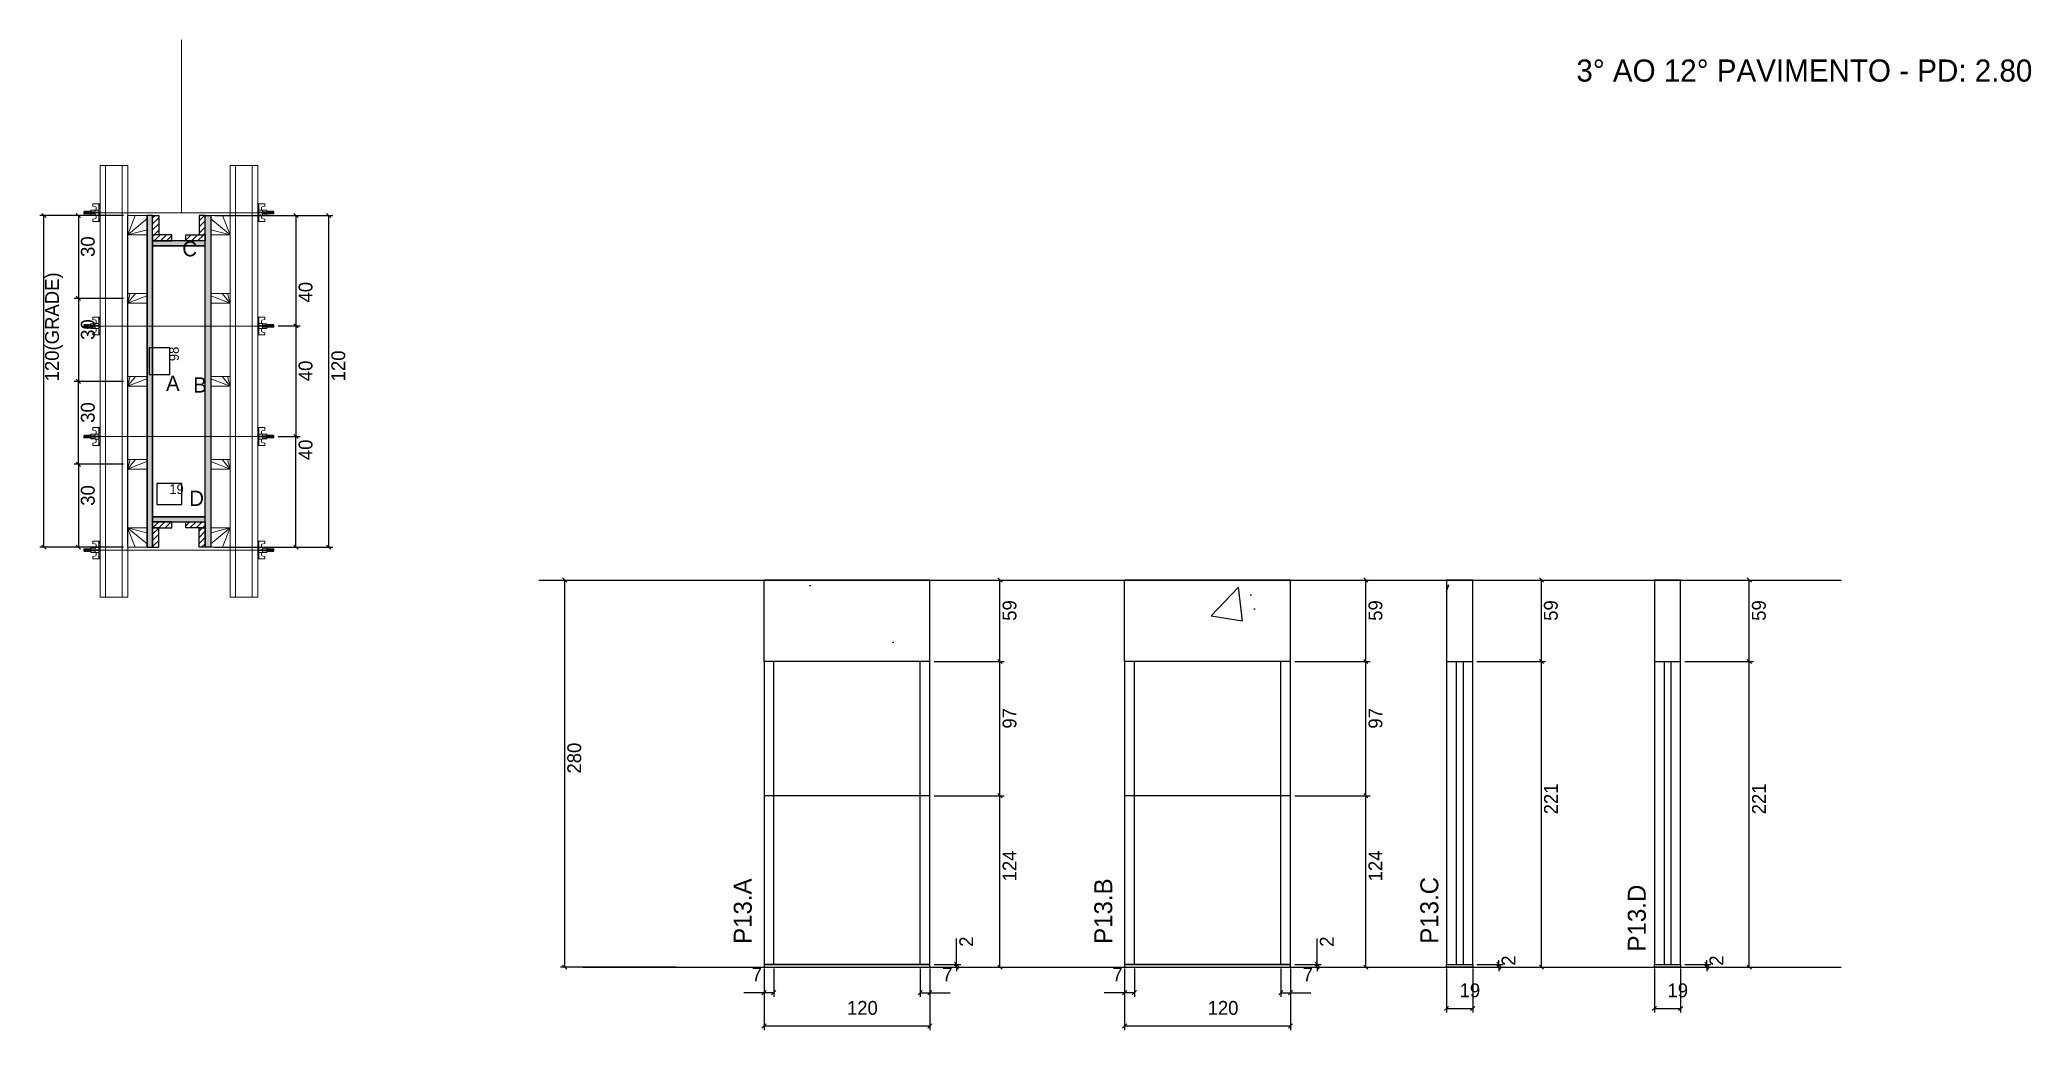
# Model space of a CAD drawing. Header units: metres. Extents: x 4243 to 5683, y 8626 to 9343.
import ezdxf

# ---------------------------------------------------------------- set-up
doc = ezdxf.new("R2010")
doc.units = ezdxf.units.M
for name, color, linetype in [('CHAPA', 7, 'Continuous'), ('COTA', 7, 'Continuous'), ('Hachura', 7, 'Continuous'), ('Madeira', 7, 'Continuous'), ('NIVEL 2° PAV.', 7, 'Continuous'), ('NOMENCLATURA', 7, 'Continuous'), ('Nível', 7, 'Continuous'), ('Painéis', 7, 'Continuous'), ('Perfil Metálico', 7, 'Continuous'), ('SARR_2.2x7', 7, 'Continuous'), ('SARRAFO', 7, 'Continuous'), ('Texto Seção', 7, 'Continuous'), ('TEXTO_GERAL', 7, 'Continuous')]:
    doc.layers.add(name, color=color, linetype=linetype)

msp = doc.modelspace()

# ---------------------------------------------------------------- texts
at = {"layer": 'COTA', "color": 241, "lineweight": 25}
for s, p in [('30', (4282.3, 9185.5)), ('120(GRADE)', (4256.4, 9095.5)), ('40', (4439.8, 9152.5)), ('30', (4282.3, 9125.5)), ('40', (4439.8, 9095.6)), ('120', (4463.5, 9095.5)), ('30', (4282.3, 9065.5)), ('40', (4439.8, 9038.5)), ('30', (4282.3, 9005.5))]:
    msp.add_text(s, height=10, rotation=90, dxfattribs=at).set_placement(p)
at = {"layer": 'COTA', "color": 1, "lineweight": 25}
msp.add_text('98', height=7, rotation=90, dxfattribs=at).set_placement((4343.1, 9110.1))
msp.add_text('19', height=7, dxfattribs=at).set_placement((4336.3, 9014))
at = {"layer": 'COTA', "color": 240, "lineweight": 25}
for s, p in [('59', (4949.1, 8922.3)), ('59', (5213.8, 8922.3)), ('59', (5340.7, 8922.3)), ('59', (5491.2, 8922.3)), ('97', (4949.1, 8844.3)), ('97', (5213.8, 8844.3)), ('221', (5340.8, 8782.3)), ('221', (5491.3, 8782.3)), ('124', (4949.1, 8733.8)), ('124', (5213.8, 8733.8)), ('2', (4917.8, 8686.5)), ('2', (5178.6, 8686.5)), ('2', (5310.1, 8672.8)), ('2', (5460.5, 8672.8))]:
    msp.add_text(s, height=10, rotation=90, dxfattribs=at).set_placement(p)
for s, p in [('7', (4757.6, 8661.4)), ('7', (4895.4, 8661.4)), ('7', (5018.5, 8661.4)), ('7', (5156.2, 8661.4)), ('19', (5269.7, 8650)), ('19', (5420.1, 8650)), ('120', (4826.5, 8637.3)), ('120', (5087.4, 8637.3))]:
    msp.add_text(s, height=10, dxfattribs=at).set_placement(p)
at = {"layer": 'NIVEL 2° PAV.', "color": 240, "lineweight": 25}
msp.add_text('280', height=10, rotation=90, dxfattribs=at).set_placement((4634.2, 8811.8))
at = {"layer": 'NOMENCLATURA', "color": 2, "lineweight": 25}
msp.add_text('3° AO 12° PAVIMENTO - PD: 2.80', height=16, dxfattribs=at).set_placement((5354.2, 9312.3))
at = {"layer": 'Texto Seção', "color": 7, "lineweight": 15}
for s, p in [('P13.A', (4757.6, 8688.6)), ('P13.B', (5018.4, 8688.6)), ('P13.C', (5254.3, 8688.7)), ('P13.D', (5404.4, 8683.1))]:
    msp.add_text(s, height=13, rotation=90, dxfattribs=at).set_placement(p)
at = {"layer": 'TEXTO_GERAL', "color": 7, "lineweight": 25}
for s, p in [('C', (4345.7, 9185.9)), ('A', (4333.9, 9088.6)), ('B', (4353.6, 9087.4)), ('D', (4350.7, 9005.4))]:
    msp.add_text(s, height=11, dxfattribs=at).set_placement(p)

# ---------------------------------------------------------------- hatches: boundary and pattern name
at = {"layer": 'COTA'}
h = msp.add_hatch(dxfattribs=at)
h.set_pattern_fill('AR-CONC')
h.paths.add_polyline_path([(4766.5, 8951.8), (4766.5, 8892.8), (4886.5, 8892.8), (4886.5, 8951.8), (4766.5, 8951.8)])
h = msp.add_hatch(dxfattribs=at)
h.set_pattern_fill('AR-CONC')
h.paths.add_polyline_path([(5027.4, 8951.8), (5027.4, 8892.8), (5147.4, 8892.8), (5147.4, 8951.8), (5027.4, 8951.8)])
h = msp.add_hatch(dxfattribs=at)
h.set_pattern_fill('AR-CONC')
h.paths.add_polyline_path([(5279.2, 8892.8), (5279.2, 8951.8), (5260.2, 8951.8), (5260.2, 8892.8), (5279.2, 8892.8)])
h = msp.add_hatch(dxfattribs=at)
h.set_pattern_fill('AR-CONC')
h.paths.add_polyline_path([(5429.6, 8892.8), (5429.6, 8951.8), (5410.6, 8951.8), (5410.6, 8892.8), (5429.6, 8892.8)])
at = {"layer": 'Hachura'}
h = msp.add_hatch(color=7, dxfattribs=at)
h.dxf.hatch_style = 1
h.paths.add_polyline_path([(4324.2, 9215.5), (4320.2, 9215.5), (4320.2, 8975.5), (4324.2, 8975.5), (4324.2, 9215.5)])
h = msp.add_hatch(color=7, dxfattribs=at)
h.dxf.hatch_style = 1
h.paths.add_polyline_path([(4324.2, 9215.5), (4320.2, 9215.5), (4320.2, 8975.5), (4324.2, 8975.5), (4324.2, 9215.5)])
h = msp.add_hatch(dxfattribs=at)
h.set_pattern_fill('ANSI31')
h.paths.add_polyline_path([(4324.2, 9201.5), (4328.6, 9201.5), (4328.6, 9215.5), (4324.2, 9215.5), (4324.2, 9201.5)])
h = msp.add_hatch(dxfattribs=at)
h.set_pattern_fill('ANSI31')
h.paths.add_polyline_path([(4362.2, 9201.5), (4357.8, 9201.5), (4357.8, 9215.5), (4362.2, 9215.5), (4362.2, 9201.5)])
h = msp.add_hatch(color=7, dxfattribs=at)
h.dxf.hatch_style = 1
h.paths.add_polyline_path([(4362.2, 9215.5), (4366.2, 9215.5), (4366.2, 8975.5), (4362.2, 8975.5), (4362.2, 9215.5)])
h = msp.add_hatch(color=7, dxfattribs=at)
h.dxf.hatch_style = 1
h.paths.add_polyline_path([(4362.2, 9215.5), (4366.2, 9215.5), (4366.2, 8975.5), (4362.2, 8975.5), (4362.2, 9215.5)])
h = msp.add_hatch(dxfattribs=at)
h.set_pattern_fill('ANSI31')
h.paths.add_polyline_path([(4324.2, 9197.1), (4324.2, 9201.5), (4338.2, 9201.5), (4338.2, 9197.1), (4324.2, 9197.1)])
h = msp.add_hatch(color=7, dxfattribs=at)
h.dxf.hatch_style = 1
h.paths.add_polyline_path([(4362.2, 9193.5), (4362.2, 9197.1), (4324.2, 9197.1), (4324.2, 9193.5), (4362.2, 9193.5)])
h = msp.add_hatch(color=7, dxfattribs=at)
h.dxf.hatch_style = 1
h.paths.add_polyline_path([(4362.2, 9193.5), (4362.2, 9197.1), (4324.2, 9197.1), (4324.2, 9193.5), (4362.2, 9193.5)])
h = msp.add_hatch(dxfattribs=at)
h.set_pattern_fill('ANSI31')
h.paths.add_polyline_path([(4362.2, 9197.1), (4362.2, 9201.5), (4348.2, 9201.5), (4348.2, 9197.1), (4362.2, 9197.1)])
h = msp.add_hatch(color=7, dxfattribs=at)
h.dxf.hatch_style = 1
h.paths.add_polyline_path([(4362.2, 8993.9), (4362.2, 8997.5), (4324.2, 8997.5), (4324.2, 8993.9), (4362.2, 8993.9)])
h = msp.add_hatch(color=7, dxfattribs=at)
h.dxf.hatch_style = 1
h.paths.add_polyline_path([(4362.2, 8993.9), (4362.2, 8997.5), (4324.2, 8997.5), (4324.2, 8993.9), (4362.2, 8993.9)])
h = msp.add_hatch(dxfattribs=at)
h.set_pattern_fill('ANSI31')
h.paths.add_polyline_path([(4324.2, 8989.5), (4324.2, 8993.9), (4338.2, 8993.9), (4338.2, 8989.5), (4324.2, 8989.5)])
h = msp.add_hatch(dxfattribs=at)
h.set_pattern_fill('ANSI31')
h.paths.add_polyline_path([(4324.2, 8989.5), (4328.6, 8989.5), (4328.6, 8975.5), (4324.2, 8975.5), (4324.2, 8989.5)])
h = msp.add_hatch(dxfattribs=at)
h.set_pattern_fill('ANSI31')
h.paths.add_polyline_path([(4362.2, 8989.5), (4362.2, 8993.9), (4348.2, 8993.9), (4348.2, 8989.5), (4362.2, 8989.5)])
h = msp.add_hatch(dxfattribs=at)
h.set_pattern_fill('ANSI31')
h.paths.add_polyline_path([(4362.2, 8989.5), (4357.8, 8989.5), (4357.8, 8975.5), (4362.2, 8975.5), (4362.2, 8989.5)])

# ---------------------------------------------------------------- linework, layer by layer
at = {"layer": 'CHAPA', "color": 1, "lineweight": 25}
for points in [[(4324.2, 9215.5), (4320.2, 9215.5), (4320.2, 8975.5), (4324.2, 8975.5)], [(4324.2, 9215.5), (4320.2, 9215.5), (4320.2, 8975.5), (4324.2, 8975.5)], [(4362.2, 9215.5), (4366.2, 9215.5), (4366.2, 8975.5), (4362.2, 8975.5)], [(4362.2, 9215.5), (4366.2, 9215.5), (4366.2, 8975.5), (4362.2, 8975.5)], [(4362.2, 9193.5), (4362.2, 9197.1), (4324.2, 9197.1), (4324.2, 9193.5)], [(4362.2, 9193.5), (4362.2, 9197.1), (4324.2, 9197.1), (4324.2, 9193.5)], [(4362.2, 8993.9), (4362.2, 8997.5), (4324.2, 8997.5), (4324.2, 8993.9)], [(4362.2, 8993.9), (4362.2, 8997.5), (4324.2, 8997.5), (4324.2, 8993.9)]]:
    msp.add_lwpolyline(points, close=True, dxfattribs=at)
at = {"layer": 'COTA', "color": 241, "lineweight": 25}
for p, q in [((4303.2, 9215.5), (4242.6, 9215.5)), ((4245.6, 8975.5), (4245.6, 9215.5)), ((4303.1, 9215.5), (4267.5, 9215.5)), ((4270.5, 9215.5), (4270.5, 9155.5)), ((4369.2, 9215.5), (4454.6, 9215.5)), ((4403.2, 9215.5), (4430.9, 9215.5)), ((4427.9, 9215.5), (4427.9, 9135.6)), ((4451.6, 8975.5), (4451.6, 9215.5)), ((4303.1, 9155.5), (4267.5, 9155.5)), ((4303.1, 9155.5), (4267.5, 9155.5)), ((4270.5, 9155.5), (4270.5, 9095.5)), ((4415, 9135.6), (4430.9, 9135.6)), ((4415, 9135.6), (4430.9, 9135.6)), ((4427.9, 9135.6), (4427.9, 9055.6)), ((4303.1, 9095.5), (4267.5, 9095.5)), ((4303.1, 9095.5), (4267.5, 9095.5)), ((4270.5, 9035.5), (4270.5, 9095.5)), ((4415, 9055.6), (4430.9, 9055.6)), ((4415, 9055.6), (4430.9, 9055.6)), ((4427.9, 8975.5), (4427.9, 9055.6)), ((4303.1, 9035.5), (4267.5, 9035.5)), ((4303.1, 9035.5), (4267.5, 9035.5)), ((4270.5, 9035.5), (4270.5, 8975.5)), ((4303.2, 8975.5), (4242.6, 8975.5)), ((4303.1, 8975.5), (4267.5, 8975.5)), ((4369.2, 8975.5), (4454.6, 8975.5)), ((4403.2, 8975.5), (4430.9, 8975.5)), ((4886.5, 8951.8), (4766.5, 8951.8)), ((4766.5, 8892.8), (4766.5, 8951.8)), ((4886.5, 8892.8), (4886.5, 8951.8)), ((5147.4, 8951.8), (5027.4, 8951.8)), ((5027.4, 8892.8), (5027.4, 8951.8)), ((5147.4, 8892.8), (5147.4, 8951.8))]:
    msp.add_line(p, q, dxfattribs=at)
at = {"layer": 'COTA', "color": 0, "lineweight": 25}
for p, q in [((4247.1, 9214), (4244.1, 9217)), ((4272, 9214), (4269, 9217)), ((4429.4, 9214), (4426.4, 9217)), ((4453.1, 9214), (4450.1, 9217)), ((4269, 9157), (4272, 9154)), ((4272, 9154), (4269, 9157)), ((4426.4, 9137.1), (4429.4, 9134.1)), ((4429.4, 9134.1), (4426.4, 9137.1)), ((4269, 9097), (4272, 9094)), ((4272, 9094), (4269, 9097)), ((4429.4, 9054.1), (4426.4, 9057.1)), ((4426.4, 9057.1), (4429.4, 9054.1)), ((4272, 9034), (4269, 9037)), ((4269, 9037), (4272, 9034)), ((4244.1, 8977), (4247.1, 8974)), ((4269, 8977), (4272, 8974)), ((4426.4, 8977), (4429.4, 8974)), ((4450.1, 8977), (4453.1, 8974)), ((4938.7, 8950.3), (4935.7, 8953.3)), ((5203.4, 8950.3), (5200.4, 8953.3)), ((5330.4, 8950.3), (5327.4, 8953.3)), ((5480.8, 8950.3), (5477.8, 8953.3)), ((4938.7, 8891.3), (4935.7, 8894.3)), ((4935.7, 8894.3), (4938.7, 8891.3)), ((5203.4, 8891.3), (5200.4, 8894.3)), ((5200.4, 8894.3), (5203.4, 8891.3)), ((5327.4, 8894.3), (5330.4, 8891.3)), ((5330.4, 8891.3), (5327.4, 8894.3)), ((5477.8, 8894.3), (5480.8, 8891.3)), ((5480.8, 8891.3), (5477.8, 8894.3)), ((4938.7, 8794.3), (4935.7, 8797.3)), ((4935.7, 8797.3), (4938.7, 8794.3)), ((5203.4, 8794.3), (5200.4, 8797.3)), ((5200.4, 8797.3), (5203.4, 8794.3)), ((4904.3, 8675.3), (4907.3, 8672.3)), ((4907.3, 8670.3), (4904.3, 8673.3)), ((4935.7, 8673.3), (4938.7, 8670.3)), ((5165.1, 8675.3), (5168.1, 8672.3)), ((5168.1, 8670.3), (5165.1, 8673.3)), ((5200.4, 8673.3), (5203.4, 8670.3)), ((5296.6, 8675.3), (5299.6, 8672.3)), ((5299.6, 8670.3), (5296.6, 8673.3)), ((5327.4, 8673.3), (5330.4, 8670.3)), ((5447, 8675.3), (5450, 8672.3)), ((5450, 8670.3), (5447, 8673.3)), ((5477.8, 8673.3), (5480.8, 8670.3)), ((4768, 8654.8), (4765, 8651.8)), ((4772, 8651.8), (4775, 8654.8)), ((4881, 8654.8), (4878, 8651.8)), ((4885, 8651.8), (4888, 8654.8)), ((5028.9, 8654.8), (5025.9, 8651.8)), ((5032.9, 8651.8), (5035.9, 8654.8)), ((5141.9, 8654.8), (5138.9, 8651.8)), ((5145.9, 8651.8), (5148.9, 8654.8)), ((4768, 8630.7), (4765, 8627.7)), ((4885, 8627.7), (4888, 8630.7)), ((5028.9, 8630.7), (5025.9, 8627.7)), ((5145.9, 8627.7), (5148.9, 8630.7)), ((5261.7, 8643.4), (5258.7, 8640.4)), ((5277.7, 8640.4), (5280.7, 8643.4)), ((5412.1, 8643.4), (5409.1, 8640.4)), ((5428.1, 8640.4), (5431.1, 8643.4))]:
    msp.add_line(p, q, dxfattribs=at)
at = {"layer": 'COTA', "color": 180, "lineweight": 25}
for p, q in [((4336.6, 9119.7), (4321.6, 9119.7)), ((4321.6, 9119.7), (4321.6, 9100.4)), ((4336.6, 9100.4), (4336.6, 9119.7)), ((4321.6, 9100.4), (4336.6, 9100.4)), ((4345.3, 9021.5), (4327.3, 9021.5)), ((4327.3, 9021.5), (4327.3, 9006.5)), ((4345.3, 9006.5), (4345.3, 9021.5)), ((4327.3, 9006.5), (4345.3, 9006.5))]:
    msp.add_line(p, q, dxfattribs=at)
at = {"layer": 'COTA', "color": 4, "lineweight": 25}
for p, q in [((4889.5, 8951.8), (4940.2, 8951.8)), ((4937.2, 8892.8), (4937.2, 8951.8)), ((5150.4, 8951.8), (5204.9, 8951.8)), ((5201.9, 8892.8), (5201.9, 8951.8)), ((5282.2, 8951.8), (5331.9, 8951.8)), ((5328.9, 8892.8), (5328.9, 8951.8)), ((5432.6, 8951.8), (5482.3, 8951.8)), ((5479.3, 8892.8), (5479.3, 8951.8)), ((4889.5, 8892.8), (4940.2, 8892.8)), ((4889.5, 8892.8), (4940.2, 8892.8)), ((4937.2, 8795.8), (4937.2, 8892.8)), ((5150.4, 8892.8), (5204.9, 8892.8)), ((5150.4, 8892.8), (5204.9, 8892.8)), ((5201.9, 8795.8), (5201.9, 8892.8)), ((5282.2, 8892.8), (5331.9, 8892.8)), ((5282.2, 8892.8), (5331.9, 8892.8)), ((5328.9, 8671.8), (5328.9, 8892.8)), ((5432.6, 8892.8), (5482.3, 8892.8)), ((5432.6, 8892.8), (5482.3, 8892.8)), ((5479.3, 8671.8), (5479.3, 8892.8)), ((4889.5, 8795.8), (4940.2, 8795.8)), ((4889.5, 8795.8), (4940.2, 8795.8)), ((4937.2, 8671.8), (4937.2, 8795.8)), ((5150.4, 8795.8), (5204.9, 8795.8)), ((5150.4, 8795.8), (5204.9, 8795.8)), ((5201.9, 8671.8), (5201.9, 8795.8)), ((4905.8, 8673.8), (4905.8, 8692.6)), ((5166.6, 8673.8), (5166.6, 8692.6)), ((4889.5, 8673.8), (4908.8, 8673.8)), ((4905.8, 8671.8), (4905.8, 8673.8)), ((5150.4, 8673.8), (5169.6, 8673.8)), ((5166.6, 8671.8), (5166.6, 8673.8)), ((5282.2, 8673.8), (5301.1, 8673.8)), ((5298.1, 8673.8), (5298.1, 8676.8)), ((5298.1, 8671.8), (5298.1, 8673.8)), ((5432.6, 8673.8), (5451.5, 8673.8)), ((5448.5, 8673.8), (5448.5, 8676.8)), ((5448.5, 8671.8), (5448.5, 8673.8)), ((4766.5, 8670.8), (4766.5, 8626.2)), ((4766.5, 8668.8), (4766.5, 8650.3)), ((4773.5, 8670.8), (4773.5, 8650.3)), ((4879.5, 8670.8), (4879.5, 8650.3)), ((4886.5, 8670.8), (4886.5, 8626.2)), ((4886.5, 8668.8), (4886.5, 8650.3)), ((4889.5, 8671.8), (4908.8, 8671.8)), ((4889.5, 8671.8), (4940.2, 8671.8)), ((4905.8, 8671.8), (4905.8, 8668.8)), ((5027.4, 8670.8), (5027.4, 8626.2)), ((5027.4, 8668.8), (5027.4, 8650.3)), ((5034.4, 8670.8), (5034.4, 8650.3)), ((5140.4, 8670.8), (5140.4, 8650.3)), ((5147.4, 8670.8), (5147.4, 8626.2)), ((5147.4, 8668.8), (5147.4, 8650.3)), ((5150.4, 8671.8), (5169.6, 8671.8)), ((5150.4, 8671.8), (5204.9, 8671.8)), ((5166.6, 8671.8), (5166.6, 8668.8)), ((5260.2, 8670.8), (5260.2, 8638.9)), ((5279.2, 8670.8), (5279.2, 8638.9)), ((5282.2, 8671.8), (5301.1, 8671.8)), ((5282.2, 8671.8), (5331.9, 8671.8)), ((5298.1, 8671.8), (5298.1, 8668.8)), ((5410.6, 8670.8), (5410.6, 8638.9)), ((5429.6, 8670.8), (5429.6, 8638.9)), ((5432.6, 8671.8), (5451.5, 8671.8)), ((5432.6, 8671.8), (5482.3, 8671.8)), ((5448.5, 8671.8), (5448.5, 8668.8)), ((4766.5, 8653.3), (4751.8, 8653.3)), ((4773.5, 8653.3), (4766.5, 8653.3)), ((4879.5, 8653.3), (4886.5, 8653.3)), ((4886.5, 8653.3), (4901.2, 8653.3)), ((5027.4, 8653.3), (5012.6, 8653.3)), ((5034.4, 8653.3), (5027.4, 8653.3)), ((5140.4, 8653.3), (5147.4, 8653.3)), ((5147.4, 8653.3), (5162.1, 8653.3)), ((5260.2, 8641.9), (5279.2, 8641.9)), ((5410.6, 8641.9), (5429.6, 8641.9)), ((4886.5, 8629.2), (4766.5, 8629.2)), ((5147.4, 8629.2), (5027.4, 8629.2))]:
    msp.add_line(p, q, dxfattribs=at)
at = {"layer": 'COTA', "color": 241, "lineweight": 25}
for points in [[(5279.2, 8892.8), (5279.2, 8951.8), (5260.2, 8951.8), (5260.2, 8892.8)], [(5429.6, 8892.8), (5429.6, 8951.8), (5410.6, 8951.8), (5410.6, 8892.8)]]:
    msp.add_lwpolyline(points, dxfattribs=at)
at = {"layer": 'Hachura', "color": 0, "lineweight": 9}
for p, q in [((4286.2, 9224), (4281, 9224)), ((4281, 9224), (4281, 9222.3)), ((4281, 9222.3), (4283.2, 9221.7)), ((4283.4, 9221.4), (4283.4, 9219.4)), ((4285.2, 9223.8), (4286.2, 9223.8)), ((4285.2, 9223.6), (4286.2, 9223.6)), ((4285.2, 9223.3), (4286.2, 9223.3)), ((4285.2, 9222.8), (4286.2, 9222.8)), ((4285.2, 9222), (4286.2, 9222)), ((4285.2, 9220.6), (4286.2, 9220.6)), ((4285.3, 9224), (4285.3, 9211.1)), ((4285.3, 9224), (4285.3, 9218.8)), ((4286.2, 9211.1), (4286.2, 9224)), ((4400.2, 9211.1), (4400.2, 9224)), ((4400.2, 9224), (4405.3, 9224)), ((4401.1, 9223.8), (4400.2, 9223.8)), ((4401.1, 9223.6), (4400.2, 9223.6)), ((4401.1, 9223.3), (4400.2, 9223.3)), ((4401.1, 9222.8), (4400.2, 9222.8)), ((4401.1, 9222), (4400.2, 9222)), ((4401.1, 9220.6), (4400.2, 9220.6)), ((4401.1, 9224), (4401.1, 9211.1)), ((4401.1, 9224), (4401.1, 9218.8)), ((4402.9, 9221.4), (4402.9, 9219.4)), ((4405.3, 9222.3), (4403.1, 9221.7)), ((4405.3, 9224), (4405.3, 9222.3)), ((4274.7, 9218.5), (4274.4, 9218.2)), ((4274.4, 9218.2), (4274.4, 9216.9)), ((4274.7, 9216.6), (4274.4, 9216.9)), ((4275, 9218.5), (4274.7, 9218.5)), ((4274.7, 9216.6), (4274.7, 9218.5)), ((4275.3, 9216.6), (4274.7, 9217.9)), ((4275.2, 9216.5), (4274.7, 9217.6)), ((4274.7, 9217.1), (4275, 9216.5)), ((4274.7, 9216.9), (4274.8, 9216.6)), ((4275, 9218.5), (4276, 9216.6)), ((4275, 9218.5), (4276, 9216.6)), ((4275.1, 9218.6), (4276.2, 9216.5)), ((4276.4, 9216.5), (4275.3, 9218.7)), ((4275.3, 9216.6), (4276, 9216.6)), ((4276.2, 9218.5), (4275.5, 9218.5)), ((4276.5, 9216.6), (4275.5, 9218.5)), ((4276.2, 9218.5), (4277.1, 9216.6)), ((4276.3, 9218.6), (4277.3, 9216.5)), ((4277.6, 9216.5), (4276.5, 9218.7)), ((4277.1, 9216.6), (4276.5, 9216.6)), ((4277.3, 9218.5), (4276.7, 9218.5)), ((4277.6, 9216.6), (4276.7, 9218.5)), ((4276.9, 9218.5), (4276.7, 9218.5)), ((4277.3, 9218.5), (4278.3, 9216.6)), ((4277.4, 9218.6), (4278.5, 9216.5)), ((4277.9, 9216.6), (4277.6, 9216.6)), ((4278.7, 9216.5), (4277.7, 9218.7)), ((4278.5, 9218.5), (4277.8, 9218.5)), ((4278.8, 9216.6), (4277.8, 9218.5)), ((4277.9, 9216.6), (4278.3, 9216.6)), ((4278.5, 9218.5), (4279.4, 9216.6)), ((4279.4, 9217.4), (4278.8, 9218.7)), ((4278.8, 9216.6), (4279.4, 9216.6)), ((4279.4, 9217.6), (4279, 9218.5)), ((4279.4, 9218.5), (4279, 9218.5)), ((4279.4, 9215.8), (4279.4, 9219.2)), ((4279.4, 9219.2), (4282.7, 9219.2)), ((4279.4, 9218.2), (4282.7, 9218.2)), ((4279.4, 9216.6), (4282.7, 9216.6)), ((4282.7, 9215.8), (4279.4, 9215.8)), ((4279.5, 9215.8), (4279.5, 9219.2)), ((4281, 9212.7), (4283.2, 9213.3)), ((4281, 9211.1), (4281, 9212.7)), ((4285.3, 9211.1), (4281, 9211.1)), ((4282.7, 9219.4), (4282.7, 9215.6)), ((4285.3, 9219.4), (4282.7, 9219.4)), ((4282.7, 9215.6), (4282.7, 9215.8)), ((4282.7, 9215.6), (4282.7, 9215.8)), ((4282.7, 9215.6), (4285.3, 9215.6)), ((4285.3, 9217.8), (4283.3, 9217.8)), ((4283.3, 9217.3), (4285.3, 9217.3)), ((4283.4, 9213.6), (4283.4, 9215.6)), ((4285.2, 9214.5), (4286.2, 9214.5)), ((4285.2, 9213.1), (4286.2, 9213.1)), ((4285.2, 9212.2), (4286.2, 9212.2)), ((4285.2, 9211.7), (4286.2, 9211.7)), ((4285.2, 9211.4), (4286.2, 9211.4)), ((4285.2, 9211.2), (4286.2, 9211.2)), ((4285.3, 9217.5), (4285.3, 9219.4)), ((4285.3, 9218.8), (4285.3, 9218.2)), ((4285.3, 9217.5), (4286.2, 9217.5)), ((4285.3, 9211.1), (4286.2, 9211.1)), ((4285.6, 9218.5), (4285.4, 9218.5)), ((4285.4, 9216.5), (4285.8, 9216.5)), ((4286, 9218.5), (4285.6, 9218.5)), ((4286.2, 9212), (4286.2, 9219.8)), ((4400.2, 9212), (4400.2, 9219.8)), ((4401.1, 9217.5), (4400.2, 9217.5)), ((4401.1, 9214.5), (4400.2, 9214.5)), ((4401.1, 9213.1), (4400.2, 9213.1)), ((4401.1, 9212.2), (4400.2, 9212.2)), ((4401.1, 9211.7), (4400.2, 9211.7)), ((4401.1, 9211.4), (4400.2, 9211.4)), ((4401.1, 9211.2), (4400.2, 9211.2)), ((4401.1, 9211.1), (4400.2, 9211.1)), ((4400.3, 9218.5), (4400.7, 9218.5)), ((4400.9, 9216.5), (4400.5, 9216.5)), ((4400.7, 9218.5), (4401, 9218.5)), ((4401.1, 9217.5), (4401.1, 9219.4)), ((4401.1, 9219.4), (4403.6, 9219.4)), ((4401.1, 9218.8), (4401.1, 9218.2)), ((4401.1, 9217.8), (4403.1, 9217.8)), ((4403.1, 9217.3), (4401.1, 9217.3)), ((4403.6, 9215.6), (4401.1, 9215.6)), ((4401.1, 9211.1), (4405.3, 9211.1)), ((4402.9, 9213.6), (4402.9, 9215.6)), ((4405.3, 9212.7), (4403.1, 9213.3)), ((4403.6, 9219.4), (4403.6, 9215.6)), ((4406.9, 9219.2), (4403.6, 9219.2)), ((4406.9, 9218.2), (4403.6, 9218.2)), ((4406.9, 9216.6), (4403.6, 9216.6)), ((4403.6, 9215.8), (4406.9, 9215.8)), ((4403.6, 9215.6), (4403.6, 9215.8)), ((4403.6, 9215.6), (4403.6, 9215.8)), ((4405.3, 9211.1), (4405.3, 9212.7)), ((4406.8, 9215.8), (4406.8, 9219.2)), ((4406.9, 9215.8), (4406.9, 9219.2)), ((4406.9, 9217.4), (4407.5, 9218.7)), ((4407.8, 9218.5), (4406.9, 9216.6)), ((4406.9, 9217.6), (4407.3, 9218.5)), ((4406.9, 9218.5), (4407.3, 9218.5)), ((4407.5, 9216.6), (4406.9, 9216.6)), ((4407.5, 9216.6), (4408.5, 9218.5)), ((4407.6, 9216.5), (4408.7, 9218.7)), ((4408.9, 9218.6), (4407.8, 9216.5)), ((4407.8, 9218.5), (4408.5, 9218.5)), ((4409, 9218.5), (4408, 9216.6)), ((4408.5, 9216.6), (4408, 9216.6)), ((4408.5, 9216.6), (4408.7, 9216.6)), ((4408.7, 9216.5), (4409.8, 9218.7)), ((4408.7, 9216.6), (4409.6, 9218.5)), ((4410.1, 9218.6), (4409, 9216.5)), ((4409, 9218.5), (4409.6, 9218.5)), ((4410.2, 9218.5), (4409.2, 9216.6)), ((4409.2, 9216.6), (4409.8, 9216.6)), ((4409.4, 9218.5), (4409.6, 9218.5)), ((4409.8, 9216.6), (4410.8, 9218.5)), ((4409.9, 9216.5), (4411, 9218.7)), ((4411.2, 9218.6), (4410.1, 9216.5)), ((4410.2, 9218.5), (4410.8, 9218.5)), ((4411.3, 9218.5), (4410.3, 9216.6)), ((4411.3, 9218.5), (4410.3, 9216.6)), ((4411, 9216.6), (4410.3, 9216.6)), ((4411, 9216.6), (4411.6, 9217.9)), ((4411.1, 9216.5), (4411.6, 9217.6)), ((4411.3, 9218.5), (4411.6, 9218.5)), ((4411.6, 9217.1), (4411.3, 9216.5)), ((4411.6, 9216.9), (4411.5, 9216.6)), ((4411.6, 9218.5), (4412, 9218.2)), ((4411.6, 9216.6), (4411.6, 9218.5)), ((4411.6, 9216.6), (4412, 9216.9)), ((4412, 9218.2), (4412, 9216.9)), ((4274.7, 9136.5), (4274.4, 9136.2)), ((4274.4, 9136.2), (4274.4, 9134.9)), ((4274.7, 9134.6), (4274.4, 9134.9)), ((4275, 9136.5), (4274.7, 9136.5)), ((4274.7, 9134.6), (4274.7, 9136.5)), ((4275.3, 9134.6), (4274.7, 9135.9)), ((4275.2, 9134.5), (4274.7, 9135.6)), ((4274.7, 9135.1), (4275, 9134.5)), ((4274.7, 9134.9), (4274.8, 9134.6)), ((4275, 9136.5), (4276, 9134.6)), ((4275, 9136.5), (4276, 9134.6)), ((4275.1, 9136.6), (4276.2, 9134.5)), ((4276.4, 9134.5), (4275.3, 9136.7)), ((4275.3, 9134.6), (4276, 9134.6)), ((4276.2, 9136.5), (4275.5, 9136.5)), ((4276.5, 9134.6), (4275.5, 9136.5)), ((4276.2, 9136.5), (4277.1, 9134.6)), ((4276.3, 9136.6), (4277.3, 9134.5)), ((4277.6, 9134.5), (4276.5, 9136.7)), ((4277.1, 9134.6), (4276.5, 9134.6)), ((4277.3, 9136.5), (4276.7, 9136.5)), ((4277.6, 9134.6), (4276.7, 9136.5)), ((4276.9, 9136.5), (4276.7, 9136.5)), ((4277.3, 9136.5), (4278.3, 9134.6)), ((4277.4, 9136.6), (4278.5, 9134.5)), ((4277.9, 9134.6), (4277.6, 9134.6)), ((4278.7, 9134.5), (4277.7, 9136.7)), ((4278.5, 9136.5), (4277.8, 9136.5)), ((4278.8, 9134.6), (4277.8, 9136.5)), ((4277.9, 9134.6), (4278.3, 9134.6)), ((4278.5, 9136.5), (4279.4, 9134.6)), ((4279.4, 9135.4), (4278.8, 9136.7)), ((4278.8, 9134.6), (4279.4, 9134.6)), ((4279.4, 9135.6), (4279, 9136.5)), ((4279.4, 9136.5), (4279, 9136.5)), ((4279.4, 9133.8), (4279.4, 9137.2)), ((4279.4, 9137.2), (4282.7, 9137.2)), ((4279.4, 9136.2), (4282.7, 9136.2)), ((4279.4, 9134.6), (4282.7, 9134.6)), ((4282.7, 9133.8), (4279.4, 9133.8)), ((4279.5, 9133.8), (4279.5, 9137.2)), ((4286.2, 9142), (4281, 9142)), ((4281, 9142), (4281, 9140.3)), ((4281, 9140.3), (4283.2, 9139.7)), ((4282.7, 9137.4), (4282.7, 9133.6)), ((4285.3, 9137.4), (4282.7, 9137.4)), ((4282.7, 9133.6), (4282.7, 9133.8)), ((4282.7, 9133.6), (4282.7, 9133.8)), ((4282.7, 9133.6), (4285.3, 9133.6)), ((4285.3, 9135.8), (4283.3, 9135.8)), ((4283.3, 9135.3), (4285.3, 9135.3)), ((4283.4, 9139.4), (4283.4, 9137.4)), ((4283.4, 9131.6), (4283.4, 9133.6)), ((4285.2, 9141.8), (4286.2, 9141.8)), ((4285.2, 9141.6), (4286.2, 9141.6)), ((4285.2, 9141.3), (4286.2, 9141.3)), ((4285.2, 9140.8), (4286.2, 9140.8)), ((4285.2, 9140), (4286.2, 9140)), ((4285.2, 9138.6), (4286.2, 9138.6)), ((4285.3, 9142), (4285.3, 9129.1)), ((4285.3, 9142), (4285.3, 9136.8)), ((4285.3, 9135.5), (4285.3, 9137.4)), ((4285.3, 9136.8), (4285.3, 9136.2)), ((4285.3, 9135.5), (4286.2, 9135.5)), ((4285.6, 9136.5), (4285.4, 9136.5)), ((4285.4, 9134.5), (4285.8, 9134.5)), ((4286, 9136.5), (4285.6, 9136.5)), ((4286.2, 9129.1), (4286.2, 9142)), ((4286.2, 9130), (4286.2, 9137.8)), ((4400.2, 9129.1), (4400.2, 9142)), ((4400.2, 9142), (4405.3, 9142)), ((4401.1, 9141.8), (4400.2, 9141.8)), ((4401.1, 9141.6), (4400.2, 9141.6)), ((4401.1, 9141.3), (4400.2, 9141.3)), ((4401.1, 9140.8), (4400.2, 9140.8)), ((4401.1, 9140), (4400.2, 9140)), ((4401.1, 9138.6), (4400.2, 9138.6)), ((4400.2, 9130), (4400.2, 9137.8)), ((4401.1, 9135.5), (4400.2, 9135.5)), ((4400.3, 9136.5), (4400.7, 9136.5)), ((4400.9, 9134.5), (4400.5, 9134.5)), ((4400.7, 9136.5), (4401, 9136.5)), ((4401.1, 9142), (4401.1, 9129.1)), ((4401.1, 9142), (4401.1, 9136.8)), ((4401.1, 9135.5), (4401.1, 9137.4)), ((4401.1, 9137.4), (4403.6, 9137.4)), ((4401.1, 9136.8), (4401.1, 9136.2)), ((4401.1, 9135.8), (4403.1, 9135.8)), ((4403.1, 9135.3), (4401.1, 9135.3)), ((4403.6, 9133.6), (4401.1, 9133.6)), ((4402.9, 9139.4), (4402.9, 9137.4)), ((4402.9, 9131.6), (4402.9, 9133.6)), ((4405.3, 9140.3), (4403.1, 9139.7)), ((4403.6, 9137.4), (4403.6, 9133.6)), ((4406.9, 9137.2), (4403.6, 9137.2)), ((4406.9, 9136.2), (4403.6, 9136.2)), ((4406.9, 9134.6), (4403.6, 9134.6)), ((4403.6, 9133.8), (4406.9, 9133.8)), ((4403.6, 9133.6), (4403.6, 9133.8)), ((4403.6, 9133.6), (4403.6, 9133.8)), ((4405.3, 9142), (4405.3, 9140.3)), ((4406.8, 9133.8), (4406.8, 9137.2)), ((4406.9, 9133.8), (4406.9, 9137.2)), ((4406.9, 9135.4), (4407.5, 9136.7)), ((4407.8, 9136.5), (4406.9, 9134.6)), ((4406.9, 9135.6), (4407.3, 9136.5)), ((4406.9, 9136.5), (4407.3, 9136.5)), ((4407.5, 9134.6), (4406.9, 9134.6)), ((4407.5, 9134.6), (4408.5, 9136.5)), ((4407.6, 9134.5), (4408.7, 9136.7)), ((4408.9, 9136.6), (4407.8, 9134.5)), ((4407.8, 9136.5), (4408.5, 9136.5)), ((4409, 9136.5), (4408, 9134.6)), ((4408.5, 9134.6), (4408, 9134.6)), ((4408.5, 9134.6), (4408.7, 9134.6)), ((4408.7, 9134.5), (4409.8, 9136.7)), ((4408.7, 9134.6), (4409.6, 9136.5)), ((4410.1, 9136.6), (4409, 9134.5)), ((4409, 9136.5), (4409.6, 9136.5)), ((4410.2, 9136.5), (4409.2, 9134.6)), ((4409.2, 9134.6), (4409.8, 9134.6)), ((4409.4, 9136.5), (4409.6, 9136.5)), ((4409.8, 9134.6), (4410.8, 9136.5)), ((4409.9, 9134.5), (4411, 9136.7)), ((4411.2, 9136.6), (4410.1, 9134.5)), ((4410.2, 9136.5), (4410.8, 9136.5)), ((4411.3, 9136.5), (4410.3, 9134.6)), ((4411.3, 9136.5), (4410.3, 9134.6)), ((4411, 9134.6), (4410.3, 9134.6)), ((4411, 9134.6), (4411.6, 9135.9)), ((4411.1, 9134.5), (4411.6, 9135.6)), ((4411.3, 9136.5), (4411.6, 9136.5)), ((4411.6, 9135.1), (4411.3, 9134.5)), ((4411.6, 9134.9), (4411.5, 9134.6)), ((4411.6, 9136.5), (4412, 9136.2)), ((4411.6, 9134.6), (4411.6, 9136.5)), ((4411.6, 9134.6), (4412, 9134.9)), ((4412, 9136.2), (4412, 9134.9)), ((4281, 9130.7), (4283.2, 9131.3)), ((4281, 9129.1), (4281, 9130.7)), ((4285.3, 9129.1), (4281, 9129.1)), ((4285.2, 9132.5), (4286.2, 9132.5)), ((4285.2, 9131.1), (4286.2, 9131.1)), ((4285.2, 9130.2), (4286.2, 9130.2)), ((4285.2, 9129.7), (4286.2, 9129.7)), ((4285.2, 9129.4), (4286.2, 9129.4)), ((4285.2, 9129.2), (4286.2, 9129.2)), ((4285.3, 9129.1), (4286.2, 9129.1)), ((4401.1, 9132.5), (4400.2, 9132.5)), ((4401.1, 9131.1), (4400.2, 9131.1)), ((4401.1, 9130.2), (4400.2, 9130.2)), ((4401.1, 9129.7), (4400.2, 9129.7)), ((4401.1, 9129.4), (4400.2, 9129.4)), ((4401.1, 9129.2), (4400.2, 9129.2)), ((4401.1, 9129.1), (4400.2, 9129.1)), ((4401.1, 9129.1), (4405.3, 9129.1)), ((4405.3, 9130.7), (4403.1, 9131.3)), ((4405.3, 9129.1), (4405.3, 9130.7)), ((4286.2, 9062), (4281, 9062)), ((4281, 9062), (4281, 9060.3)), ((4285.2, 9061.8), (4286.2, 9061.8)), ((4285.2, 9061.6), (4286.2, 9061.6)), ((4285.3, 9062), (4285.3, 9049.1)), ((4285.3, 9062), (4285.3, 9056.8)), ((4286.2, 9049.1), (4286.2, 9062)), ((4400.2, 9049.1), (4400.2, 9062)), ((4400.2, 9062), (4405.3, 9062)), ((4401.1, 9061.8), (4400.2, 9061.8)), ((4401.1, 9061.6), (4400.2, 9061.6)), ((4401.1, 9062), (4401.1, 9049.1)), ((4401.1, 9062), (4401.1, 9056.8)), ((4405.3, 9062), (4405.3, 9060.3)), ((4274.7, 9056.5), (4274.4, 9056.2)), ((4274.4, 9056.2), (4274.4, 9054.9)), ((4274.7, 9054.6), (4274.4, 9054.9)), ((4275, 9056.5), (4274.7, 9056.5)), ((4274.7, 9054.6), (4274.7, 9056.5)), ((4275.3, 9054.6), (4274.7, 9055.9)), ((4275.2, 9054.5), (4274.7, 9055.6)), ((4274.7, 9055.1), (4275, 9054.5)), ((4274.7, 9054.9), (4274.8, 9054.6)), ((4275, 9056.5), (4276, 9054.6)), ((4275, 9056.5), (4276, 9054.6)), ((4275.1, 9056.6), (4276.2, 9054.5)), ((4276.4, 9054.5), (4275.3, 9056.7)), ((4275.3, 9054.6), (4276, 9054.6)), ((4276.2, 9056.5), (4275.5, 9056.5)), ((4276.5, 9054.6), (4275.5, 9056.5)), ((4276.2, 9056.5), (4277.1, 9054.6)), ((4276.3, 9056.6), (4277.3, 9054.5)), ((4277.6, 9054.5), (4276.5, 9056.7)), ((4277.1, 9054.6), (4276.5, 9054.6)), ((4277.3, 9056.5), (4276.7, 9056.5)), ((4277.6, 9054.6), (4276.7, 9056.5)), ((4276.9, 9056.5), (4276.7, 9056.5)), ((4277.3, 9056.5), (4278.3, 9054.6)), ((4277.4, 9056.6), (4278.5, 9054.5)), ((4277.9, 9054.6), (4277.6, 9054.6)), ((4278.7, 9054.5), (4277.7, 9056.7)), ((4278.5, 9056.5), (4277.8, 9056.5)), ((4278.8, 9054.6), (4277.8, 9056.5)), ((4277.9, 9054.6), (4278.3, 9054.6)), ((4278.5, 9056.5), (4279.4, 9054.6)), ((4279.4, 9055.4), (4278.8, 9056.7)), ((4278.8, 9054.6), (4279.4, 9054.6)), ((4279.4, 9055.6), (4279, 9056.5)), ((4279.4, 9056.5), (4279, 9056.5)), ((4279.4, 9053.8), (4279.4, 9057.2)), ((4279.4, 9057.2), (4282.7, 9057.2)), ((4279.4, 9056.2), (4282.7, 9056.2)), ((4279.4, 9054.6), (4282.7, 9054.6)), ((4282.7, 9053.8), (4279.4, 9053.8)), ((4279.5, 9053.8), (4279.5, 9057.2)), ((4281, 9060.3), (4283.2, 9059.7)), ((4281, 9050.7), (4283.2, 9051.3)), ((4281, 9049.1), (4281, 9050.7)), ((4285.3, 9049.1), (4281, 9049.1)), ((4282.7, 9057.4), (4282.7, 9053.6)), ((4285.3, 9057.4), (4282.7, 9057.4)), ((4282.7, 9053.6), (4282.7, 9053.8)), ((4282.7, 9053.6), (4282.7, 9053.8)), ((4282.7, 9053.6), (4285.3, 9053.6)), ((4285.3, 9055.8), (4283.3, 9055.8)), ((4283.3, 9055.3), (4285.3, 9055.3)), ((4283.4, 9059.4), (4283.4, 9057.4)), ((4283.4, 9051.6), (4283.4, 9053.6)), ((4285.2, 9061.3), (4286.2, 9061.3)), ((4285.2, 9060.8), (4286.2, 9060.8)), ((4285.2, 9060), (4286.2, 9060)), ((4285.2, 9058.6), (4286.2, 9058.6)), ((4285.2, 9052.5), (4286.2, 9052.5)), ((4285.2, 9051.1), (4286.2, 9051.1)), ((4285.2, 9050.2), (4286.2, 9050.2)), ((4285.2, 9049.7), (4286.2, 9049.7)), ((4285.2, 9049.4), (4286.2, 9049.4)), ((4285.2, 9049.2), (4286.2, 9049.2)), ((4285.3, 9055.5), (4285.3, 9057.4)), ((4285.3, 9056.8), (4285.3, 9056.2)), ((4285.3, 9055.5), (4286.2, 9055.5)), ((4285.3, 9049.1), (4286.2, 9049.1)), ((4285.6, 9056.5), (4285.4, 9056.5)), ((4285.4, 9054.5), (4285.8, 9054.5)), ((4286, 9056.5), (4285.6, 9056.5)), ((4286.2, 9050), (4286.2, 9057.8)), ((4401.1, 9061.3), (4400.2, 9061.3)), ((4401.1, 9060.8), (4400.2, 9060.8)), ((4401.1, 9060), (4400.2, 9060)), ((4401.1, 9058.6), (4400.2, 9058.6)), ((4400.2, 9050), (4400.2, 9057.8)), ((4401.1, 9055.5), (4400.2, 9055.5)), ((4401.1, 9052.5), (4400.2, 9052.5)), ((4401.1, 9051.1), (4400.2, 9051.1)), ((4401.1, 9050.2), (4400.2, 9050.2)), ((4401.1, 9049.7), (4400.2, 9049.7)), ((4401.1, 9049.4), (4400.2, 9049.4)), ((4401.1, 9049.2), (4400.2, 9049.2)), ((4401.1, 9049.1), (4400.2, 9049.1)), ((4400.3, 9056.5), (4400.7, 9056.5)), ((4400.9, 9054.5), (4400.5, 9054.5)), ((4400.7, 9056.5), (4401, 9056.5)), ((4401.1, 9055.5), (4401.1, 9057.4)), ((4401.1, 9057.4), (4403.6, 9057.4)), ((4401.1, 9056.8), (4401.1, 9056.2)), ((4401.1, 9055.8), (4403.1, 9055.8)), ((4403.1, 9055.3), (4401.1, 9055.3)), ((4403.6, 9053.6), (4401.1, 9053.6)), ((4401.1, 9049.1), (4405.3, 9049.1)), ((4402.9, 9059.4), (4402.9, 9057.4)), ((4402.9, 9051.6), (4402.9, 9053.6)), ((4405.3, 9060.3), (4403.1, 9059.7)), ((4405.3, 9050.7), (4403.1, 9051.3)), ((4403.6, 9057.4), (4403.6, 9053.6)), ((4406.9, 9057.2), (4403.6, 9057.2)), ((4406.9, 9056.2), (4403.6, 9056.2)), ((4406.9, 9054.6), (4403.6, 9054.6)), ((4403.6, 9053.8), (4406.9, 9053.8)), ((4403.6, 9053.6), (4403.6, 9053.8)), ((4403.6, 9053.6), (4403.6, 9053.8)), ((4405.3, 9049.1), (4405.3, 9050.7)), ((4406.8, 9053.8), (4406.8, 9057.2)), ((4406.9, 9053.8), (4406.9, 9057.2)), ((4406.9, 9055.4), (4407.5, 9056.7)), ((4407.8, 9056.5), (4406.9, 9054.6)), ((4406.9, 9055.6), (4407.3, 9056.5)), ((4406.9, 9056.5), (4407.3, 9056.5)), ((4407.5, 9054.6), (4406.9, 9054.6)), ((4407.5, 9054.6), (4408.5, 9056.5)), ((4407.6, 9054.5), (4408.7, 9056.7)), ((4408.9, 9056.6), (4407.8, 9054.5)), ((4407.8, 9056.5), (4408.5, 9056.5)), ((4409, 9056.5), (4408, 9054.6)), ((4408.5, 9054.6), (4408, 9054.6)), ((4408.5, 9054.6), (4408.7, 9054.6)), ((4408.7, 9054.5), (4409.8, 9056.7)), ((4408.7, 9054.6), (4409.6, 9056.5)), ((4410.1, 9056.6), (4409, 9054.5)), ((4409, 9056.5), (4409.6, 9056.5)), ((4410.2, 9056.5), (4409.2, 9054.6)), ((4409.2, 9054.6), (4409.8, 9054.6)), ((4409.4, 9056.5), (4409.6, 9056.5)), ((4409.8, 9054.6), (4410.8, 9056.5)), ((4409.9, 9054.5), (4411, 9056.7)), ((4411.2, 9056.6), (4410.1, 9054.5)), ((4410.2, 9056.5), (4410.8, 9056.5)), ((4411.3, 9056.5), (4410.3, 9054.6)), ((4411.3, 9056.5), (4410.3, 9054.6)), ((4411, 9054.6), (4410.3, 9054.6)), ((4411, 9054.6), (4411.6, 9055.9)), ((4411.1, 9054.5), (4411.6, 9055.6)), ((4411.3, 9056.5), (4411.6, 9056.5)), ((4411.6, 9055.1), (4411.3, 9054.5)), ((4411.6, 9054.9), (4411.5, 9054.6)), ((4411.6, 9056.5), (4412, 9056.2)), ((4411.6, 9054.6), (4411.6, 9056.5)), ((4411.6, 9054.6), (4412, 9054.9)), ((4412, 9056.2), (4412, 9054.9)), ((4279.4, 8975.2), (4279.4, 8971.8)), ((4282.7, 8975.2), (4279.4, 8975.2)), ((4279.5, 8975.2), (4279.5, 8971.8)), ((4285.3, 8980), (4281, 8980)), ((4281, 8980), (4281, 8978.3)), ((4281, 8978.3), (4283.2, 8977.7)), ((4282.7, 8971.6), (4282.7, 8975.4)), ((4282.7, 8975.4), (4285.3, 8975.4)), ((4282.7, 8975.4), (4282.7, 8975.2)), ((4282.7, 8975.4), (4282.7, 8975.2)), ((4283.4, 8977.4), (4283.4, 8975.4)), ((4285.2, 8979.8), (4286.2, 8979.8)), ((4285.2, 8979.6), (4286.2, 8979.6)), ((4285.2, 8979.3), (4286.2, 8979.3)), ((4285.2, 8978.8), (4286.2, 8978.8)), ((4285.2, 8978), (4286.2, 8978)), ((4285.2, 8976.5), (4286.2, 8976.5)), ((4285.3, 8967.1), (4285.3, 8980)), ((4285.3, 8980), (4286.2, 8980)), ((4286.2, 8980), (4286.2, 8967.1)), ((4286.2, 8979), (4286.2, 8971.2)), ((4400.2, 8980), (4400.2, 8967.1)), ((4401.1, 8980), (4400.2, 8980)), ((4401.1, 8979.8), (4400.2, 8979.8)), ((4401.1, 8979.6), (4400.2, 8979.6)), ((4401.1, 8979.3), (4400.2, 8979.3)), ((4400.2, 8979), (4400.2, 8971.2)), ((4401.1, 8978.8), (4400.2, 8978.8)), ((4401.1, 8978), (4400.2, 8978)), ((4401.1, 8976.5), (4400.2, 8976.5)), ((4401.1, 8967.1), (4401.1, 8980)), ((4401.1, 8980), (4405.3, 8980)), ((4403.6, 8975.4), (4401.1, 8975.4)), ((4402.9, 8977.4), (4402.9, 8975.4)), ((4405.3, 8978.3), (4403.1, 8977.7)), ((4403.6, 8971.6), (4403.6, 8975.4)), ((4403.6, 8975.4), (4403.6, 8975.2)), ((4403.6, 8975.4), (4403.6, 8975.2)), ((4403.6, 8975.2), (4406.9, 8975.2)), ((4405.3, 8980), (4405.3, 8978.3)), ((4406.8, 8975.2), (4406.8, 8971.8)), ((4406.9, 8975.2), (4406.9, 8971.8)), ((4274.7, 8974.4), (4274.4, 8974.1)), ((4274.4, 8972.8), (4274.4, 8974.1)), ((4274.7, 8972.5), (4274.4, 8972.8)), ((4274.7, 8973.9), (4275, 8974.6)), ((4275.2, 8974.5), (4274.7, 8973.4)), ((4274.7, 8974.2), (4274.8, 8974.4)), ((4275.3, 8974.4), (4274.7, 8973.1)), ((4274.7, 8974.4), (4274.7, 8972.5)), ((4275, 8972.5), (4274.7, 8972.5)), ((4275, 8972.5), (4276, 8974.4)), ((4275, 8972.5), (4276, 8974.4)), ((4275.1, 8972.4), (4276.2, 8974.6)), ((4276.4, 8974.5), (4275.3, 8972.4)), ((4275.3, 8974.4), (4276, 8974.4)), ((4276.5, 8974.4), (4275.5, 8972.5)), ((4276.2, 8972.5), (4275.5, 8972.5)), ((4276.2, 8972.5), (4277.1, 8974.4)), ((4276.3, 8972.4), (4277.3, 8974.6)), ((4277.6, 8974.5), (4276.5, 8972.4)), ((4277.1, 8974.4), (4276.5, 8974.4)), ((4277.6, 8974.4), (4276.7, 8972.5)), ((4277.3, 8972.5), (4276.7, 8972.5)), ((4276.9, 8972.5), (4276.7, 8972.5)), ((4277.3, 8972.5), (4278.3, 8974.4)), ((4277.4, 8972.4), (4278.5, 8974.6)), ((4277.9, 8974.4), (4277.6, 8974.4)), ((4278.7, 8974.5), (4277.7, 8972.4)), ((4278.8, 8974.4), (4277.8, 8972.5)), ((4278.5, 8972.5), (4277.8, 8972.5)), ((4277.9, 8974.4), (4278.3, 8974.4)), ((4278.5, 8972.5), (4279.4, 8974.4)), ((4278.8, 8974.4), (4279.4, 8974.4)), ((4279.4, 8973.6), (4278.8, 8972.4)), ((4279.4, 8973.4), (4279, 8972.5)), ((4279.4, 8972.5), (4279, 8972.5)), ((4279.4, 8974.4), (4282.7, 8974.4)), ((4279.4, 8972.9), (4282.7, 8972.9)), ((4279.4, 8971.8), (4282.7, 8971.8)), ((4281, 8968.7), (4283.2, 8969.3)), ((4281, 8967.1), (4281, 8968.7)), ((4286.2, 8967.1), (4281, 8967.1)), ((4285.3, 8971.6), (4282.7, 8971.6)), ((4283.3, 8973.7), (4285.3, 8973.7)), ((4285.3, 8973.2), (4283.3, 8973.2)), ((4283.4, 8969.6), (4283.4, 8971.6)), ((4285.2, 8970.5), (4286.2, 8970.5)), ((4285.2, 8969.1), (4286.2, 8969.1)), ((4285.2, 8968.2), (4286.2, 8968.2)), ((4285.2, 8967.7), (4286.2, 8967.7)), ((4285.2, 8967.4), (4286.2, 8967.4)), ((4285.2, 8967.2), (4286.2, 8967.2)), ((4285.3, 8973.5), (4285.3, 8971.6)), ((4285.3, 8973.5), (4286.2, 8973.5)), ((4285.3, 8972.2), (4285.3, 8972.9)), ((4285.3, 8967.1), (4285.3, 8972.2)), ((4285.4, 8974.5), (4285.8, 8974.5)), ((4285.6, 8972.6), (4285.4, 8972.6)), ((4286, 8972.6), (4285.6, 8972.6)), ((4401.1, 8973.5), (4400.2, 8973.5)), ((4401.1, 8970.5), (4400.2, 8970.5)), ((4401.1, 8969.1), (4400.2, 8969.1)), ((4401.1, 8968.2), (4400.2, 8968.2)), ((4401.1, 8967.7), (4400.2, 8967.7)), ((4401.1, 8967.4), (4400.2, 8967.4)), ((4401.1, 8967.2), (4400.2, 8967.2)), ((4400.2, 8967.1), (4405.3, 8967.1)), ((4400.3, 8972.6), (4400.7, 8972.6)), ((4400.9, 8974.5), (4400.5, 8974.5)), ((4400.7, 8972.6), (4401, 8972.6)), ((4403.1, 8973.7), (4401.1, 8973.7)), ((4401.1, 8973.5), (4401.1, 8971.6)), ((4401.1, 8973.2), (4403.1, 8973.2)), ((4401.1, 8972.2), (4401.1, 8972.9)), ((4401.1, 8967.1), (4401.1, 8972.2)), ((4401.1, 8971.6), (4403.6, 8971.6)), ((4402.9, 8969.6), (4402.9, 8971.6)), ((4405.3, 8968.7), (4403.1, 8969.3)), ((4406.9, 8974.4), (4403.6, 8974.4)), ((4406.9, 8972.9), (4403.6, 8972.9)), ((4406.9, 8971.8), (4403.6, 8971.8)), ((4405.3, 8967.1), (4405.3, 8968.7)), ((4407.5, 8974.4), (4406.9, 8974.4)), ((4407.8, 8972.5), (4406.9, 8974.4)), ((4406.9, 8973.6), (4407.5, 8972.4)), ((4406.9, 8973.4), (4407.3, 8972.5)), ((4406.9, 8972.5), (4407.3, 8972.5)), ((4407.5, 8974.4), (4408.5, 8972.5)), ((4407.6, 8974.5), (4408.7, 8972.4)), ((4408.9, 8972.4), (4407.8, 8974.6)), ((4407.8, 8972.5), (4408.5, 8972.5)), ((4408.5, 8974.4), (4408, 8974.4)), ((4409, 8972.5), (4408, 8974.4)), ((4408.5, 8974.4), (4408.7, 8974.4)), ((4408.7, 8974.5), (4409.8, 8972.4)), ((4408.7, 8974.4), (4409.6, 8972.5)), ((4410.1, 8972.4), (4409, 8974.6)), ((4409, 8972.5), (4409.6, 8972.5)), ((4409.2, 8974.4), (4409.8, 8974.4)), ((4410.2, 8972.5), (4409.2, 8974.4)), ((4409.4, 8972.5), (4409.6, 8972.5)), ((4409.8, 8974.4), (4410.8, 8972.5)), ((4409.9, 8974.5), (4411, 8972.4)), ((4411.2, 8972.4), (4410.1, 8974.6)), ((4410.2, 8972.5), (4410.8, 8972.5)), ((4411.3, 8972.5), (4410.3, 8974.4)), ((4411, 8974.4), (4410.3, 8974.4)), ((4411.3, 8972.5), (4410.3, 8974.4)), ((4411, 8974.4), (4411.6, 8973.1)), ((4411.1, 8974.5), (4411.6, 8973.4)), ((4411.6, 8973.9), (4411.3, 8974.6)), ((4411.3, 8972.5), (4411.6, 8972.5)), ((4411.6, 8974.2), (4411.5, 8974.4)), ((4411.6, 8974.4), (4412, 8974.1)), ((4411.6, 8974.4), (4411.6, 8972.5)), ((4411.6, 8972.5), (4412, 8972.8)), ((4412, 8972.8), (4412, 8974.1))]:
    msp.add_line(p, q, dxfattribs=at)
at = {"layer": 'Hachura', "color": 251, "lineweight": 9}
for p, q in [((4411, 9217.5), (4279.2, 9217.5)), ((4411, 9135.5), (4279.2, 9135.5)), ((4411, 9055.5), (4279.2, 9055.5)), ((4411, 8973.5), (4279.2, 8973.5))]:
    msp.add_line(p, q, dxfattribs=at)
at = {"layer": 'Madeira', "color": 126, "lineweight": 18}
for p, q in [((4306.2, 9201.5), (4311.6, 9215.5)), ((4306.2, 9201.5), (4320.1, 9213)), ((4380.2, 9201.5), (4366.2, 9213)), ((4380.2, 9201.5), (4374.7, 9215.5)), ((4306.2, 9201.5), (4320.2, 9205)), ((4380.2, 9201.5), (4366.2, 9205)), ((4306.1, 9152), (4311.9, 9159)), ((4306.1, 9152), (4307.9, 9159)), ((4306.1, 9152), (4320.1, 9157.4)), ((4380.2, 9152), (4366.2, 9157.4)), ((4380.2, 9152), (4374.4, 9159)), ((4380.2, 9152), (4378.4, 9159)), ((4306.1, 9092), (4311.9, 9099)), ((4306.1, 9092), (4307.9, 9099)), ((4306.1, 9092), (4320.1, 9097.4)), ((4380.2, 9092), (4366.2, 9097.4)), ((4380.2, 9092), (4374.4, 9099)), ((4380.2, 9092), (4378.4, 9099)), ((4306.1, 9032), (4311.9, 9039)), ((4306.1, 9032), (4307.9, 9039)), ((4306.1, 9032), (4320.1, 9037.4)), ((4380.2, 9032), (4366.2, 9037.4)), ((4380.2, 9032), (4374.4, 9039)), ((4380.2, 9032), (4378.4, 9039)), ((4306.1, 8989.5), (4320.2, 8978)), ((4306.1, 8989.5), (4320.1, 8986)), ((4306.1, 8989.5), (4311.6, 8975.5)), ((4380.2, 8989.5), (4366.2, 8978)), ((4380.2, 8989.5), (4366.2, 8986)), ((4380.2, 8989.5), (4374.7, 8975.5))]:
    msp.add_line(p, q, dxfattribs=at)
for points in [[(4306.1, 8975.5), (4320.1, 8975.5), (4320.1, 9215.5), (4306.1, 9215.5)], [(4306.2, 9201.5), (4320.2, 9201.5), (4320.1, 9215.5), (4306.1, 9215.5)], [(4380.2, 8975.5), (4366.2, 8975.5), (4366.2, 9215.5), (4380.2, 9215.5)], [(4380.2, 9201.5), (4366.2, 9201.5), (4366.2, 9215.5), (4380.2, 9215.5)], [(4306.1, 9152), (4306.1, 9159), (4320.1, 9159), (4320.1, 9152)], [(4380.2, 9152), (4380.2, 9159), (4366.2, 9159), (4366.2, 9152)], [(4306.1, 9092), (4306.1, 9099), (4320.1, 9099), (4320.1, 9092)], [(4380.2, 9092), (4380.2, 9099), (4366.2, 9099), (4366.2, 9092)], [(4306.1, 9032), (4306.1, 9039), (4320.1, 9039), (4320.1, 9032)], [(4380.2, 9032), (4380.2, 9039), (4366.2, 9039), (4366.2, 9032)], [(4306.1, 8989.5), (4320.1, 8989.5), (4320.2, 8975.5), (4306.2, 8975.5)], [(4380.2, 8989.5), (4366.2, 8989.5), (4366.2, 8975.5), (4380.2, 8975.5)]]:
    msp.add_lwpolyline(points, close=True, dxfattribs=at)
at = {"layer": 'NIVEL 2° PAV.', "color": 4, "lineweight": 25}
for p, q in [((4619.2, 8951.8), (4625.3, 8951.8)), ((4622.3, 8671.8), (4622.3, 8951.8)), ((4702.9, 8671.8), (4619.3, 8671.8))]:
    msp.add_line(p, q, dxfattribs=at)
at = {"layer": 'NIVEL 2° PAV.', "color": 0, "lineweight": 25}
for p, q in [((4623.8, 8950.3), (4620.8, 8953.3)), ((4620.8, 8673.3), (4623.8, 8670.3))]:
    msp.add_line(p, q, dxfattribs=at)
at = {"layer": 'Nível', "color": 4, "lineweight": 25}
for p, q in [((4603.7, 8951.8), (5545.7, 8951.8)), ((4635.5, 8671.8), (5545.7, 8671.8))]:
    msp.add_line(p, q, dxfattribs=at)
at = {"layer": 'Painéis', "color": 200, "lineweight": 25}
for p, q in [((4766.5, 8892.8), (4766.5, 8671.8)), ((4886.5, 8892.8), (4766.5, 8892.8)), ((4886.5, 8671.8), (4886.5, 8892.8)), ((5027.4, 8892.8), (5027.4, 8671.8)), ((5147.4, 8892.8), (5027.4, 8892.8)), ((5147.4, 8671.8), (5147.4, 8892.8)), ((5260.2, 8892.8), (5260.2, 8673.8)), ((5260.2, 8892.8), (5279.2, 8892.8)), ((5279.2, 8673.8), (5279.2, 8892.8)), ((5410.6, 8892.8), (5410.6, 8673.8)), ((5410.6, 8892.8), (5429.6, 8892.8)), ((5429.6, 8673.8), (5429.6, 8892.8)), ((4886.5, 8795.8), (4766.5, 8795.8)), ((5147.4, 8795.8), (5027.4, 8795.8)), ((4766.5, 8673.8), (4886.5, 8673.8)), ((5027.4, 8673.8), (5147.4, 8673.8)), ((5260.2, 8673.8), (5279.2, 8673.8)), ((5410.6, 8673.8), (5429.6, 8673.8))]:
    msp.add_line(p, q, dxfattribs=at)
for points in [[(4324.2, 8997.5), (4362.2, 8997.5), (4362.2, 9193.5), (4324.2, 9193.5)], [(4886.5, 8673.8), (4766.5, 8673.8), (4766.5, 8671.8), (4886.5, 8671.8)], [(5147.4, 8673.8), (5027.4, 8673.8), (5027.4, 8671.8), (5147.4, 8671.8)], [(5260.2, 8673.8), (5279.2, 8673.8), (5279.2, 8671.8), (5260.2, 8671.8)], [(5410.6, 8673.8), (5429.6, 8673.8), (5429.6, 8671.8), (5410.6, 8671.8)]]:
    msp.add_lwpolyline(points, close=True, dxfattribs=at)
at = {"layer": 'Perfil Metálico', "color": 224, "lineweight": 18}
for points in [[(4286.2, 9251.5), (4306.2, 9251.5), (4306.2, 8939.5), (4286.2, 8939.5)], [(4302.2, 8939.5), (4290.2, 8939.5), (4290.2, 9251.5), (4302.2, 9251.5)], [(4400.2, 9251.5), (4380.2, 9251.5), (4380.2, 8939.5), (4400.2, 8939.5)], [(4384.2, 8939.5), (4396.2, 8939.5), (4396.2, 9251.5), (4384.2, 9251.5)]]:
    msp.add_lwpolyline(points, close=True, dxfattribs=at)
at = {"layer": 'SARR_2.2x7', "color": 40, "lineweight": 25}
for p, q in [((4773.5, 8795.8), (4773.5, 8892.8)), ((4879.5, 8795.8), (4879.5, 8892.8)), ((5034.4, 8795.8), (5034.4, 8892.8)), ((5140.4, 8795.8), (5140.4, 8892.8)), ((5267.2, 8892.8), (5267.2, 8673.8)), ((5272.2, 8892.8), (5272.2, 8673.8)), ((5417.6, 8892.8), (5417.6, 8673.8)), ((5422.6, 8892.8), (5422.6, 8673.8)), ((4773.5, 8673.8), (4773.5, 8795.8)), ((4879.5, 8673.8), (4879.5, 8795.8)), ((5034.4, 8673.8), (5034.4, 8795.8)), ((5140.4, 8673.8), (5140.4, 8795.8))]:
    msp.add_line(p, q, dxfattribs=at)
at = {"layer": 'SARRAFO', "color": 251, "lineweight": 25}
for points in [[(4328.6, 9215.5), (4328.6, 9201.5), (4324.2, 9201.5), (4324.2, 9215.5)], [(4357.8, 9215.5), (4357.8, 9201.5), (4362.2, 9201.5), (4362.2, 9215.5)], [(4338.2, 9201.5), (4324.2, 9201.5), (4324.2, 9197.1), (4338.2, 9197.1)], [(4348.2, 9201.5), (4362.2, 9201.5), (4362.2, 9197.1), (4348.2, 9197.1)], [(4338.2, 8993.9), (4324.2, 8993.9), (4324.2, 8989.5), (4338.2, 8989.5)], [(4328.6, 8975.5), (4328.6, 8989.5), (4324.2, 8989.5), (4324.2, 8975.5)], [(4348.2, 8993.9), (4362.2, 8993.9), (4362.2, 8989.5), (4348.2, 8989.5)], [(4357.8, 8975.5), (4357.8, 8989.5), (4362.2, 8989.5), (4362.2, 8975.5)]]:
    msp.add_lwpolyline(points, close=True, dxfattribs=at)
at = {"layer": 'Texto Seção', "color": 252, "lineweight": 15}
msp.add_line((4345.1, 9217.5), (4345.1, 9342.5), dxfattribs=at)

msp.set_redraw_order([(e.dxf.handle, doc.entitydb.next_handle()) for e in msp.query("TEXT MTEXT ATTDEF DIMENSION ARC_DIMENSION")])  # texts and dimensions are drawn at this point

doc.saveas('drawing.dxf')
